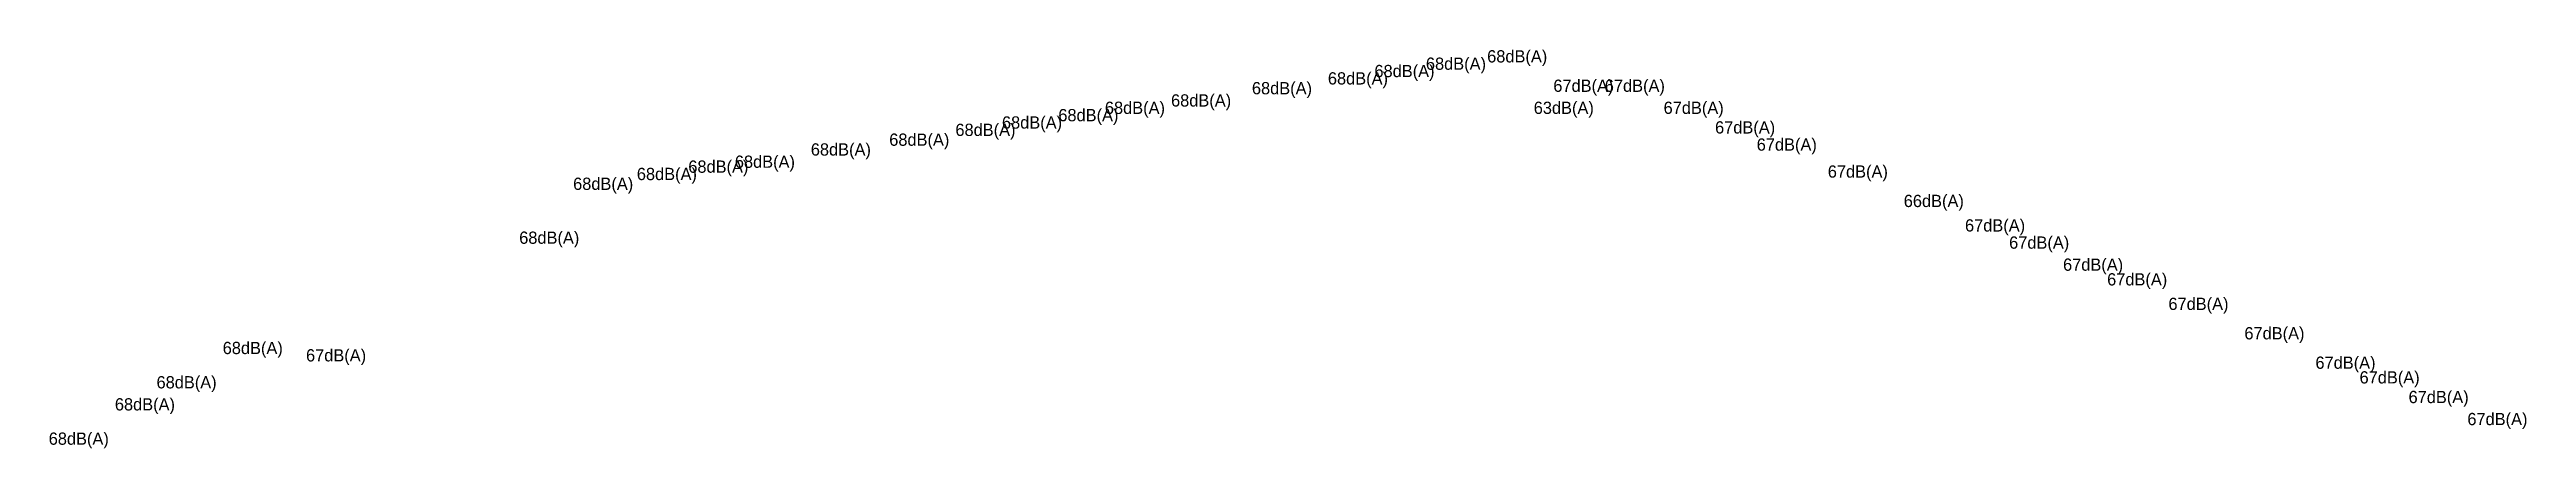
# Model space of a CAD drawing. Extents: x 846089 to 846361, y 827424 to 827644.
# Drawn here: x 846194.9 to 846296, y 827627.4 to 827643.7 of the extents above; entities that cross this region are included whole.
import ezdxf
from ezdxf.enums import TextEntityAlignment as Align

# ---------------------------------------------------------------- set-up
doc = ezdxf.new("R2010")
doc.units = 0
doc.layers.add('SPL_No_Exceedance', color=3, linetype='Continuous')
doc.styles.add('LiberationSerif', font='LiberationSerif-Regular.ttf')

msp = doc.modelspace()

# ---------------------------------------------------------------- texts
at = {"layer": 'SPL_No_Exceedance', "style": 'LiberationSerif'}
for s, p in [('68dB(A)', (846248.3, 827642.5)), ('68dB(A)', (846250.2, 827642.8)), ('68dB(A)', (846252.3, 827643.1)), ('68dB(A)', (846254.8, 827643.4)), ('68dB(A)', (846241.9, 827641.6)), ('68dB(A)', (846245.2, 827642.1)), ('67dB(A)', (846257.5, 827642.2)), ('67dB(A)', (846259.6, 827642.2)), ('68dB(A)', (846235, 827640.7)), ('68dB(A)', (846237.3, 827641)), ('68dB(A)', (846239.2, 827641.3)), ('63dB(A)', (846256.7, 827641.3)), ('67dB(A)', (846262, 827641.3)), ('67dB(A)', (846264.1, 827640.5)), ('68dB(A)', (846227.2, 827639.6)), ('68dB(A)', (846230.4, 827640)), ('68dB(A)', (846233.1, 827640.4)), ('67dB(A)', (846265.8, 827639.8)), ('68dB(A)', (846220.1, 827638.6)), ('68dB(A)', (846222.2, 827638.9)), ('68dB(A)', (846224.1, 827639.1)), ('67dB(A)', (846268.7, 827638.7)), ('68dB(A)', (846217.5, 827638.2)), ('66dB(A)', (846271.8, 827637.5)), ('67dB(A)', (846274.3, 827636.5)), ('68dB(A)', (846215.3, 827636)), ('67dB(A)', (846276.1, 827635.8)), ('67dB(A)', (846278.3, 827634.9)), ('67dB(A)', (846280.1, 827634.3)), ('67dB(A)', (846282.6, 827633.3)), ('68dB(A)', (846203.2, 827631.5)), ('67dB(A)', (846285.7, 827632.1)), ('67dB(A)', (846206.6, 827631.2)), ('67dB(A)', (846288.6, 827630.9)), ('68dB(A)', (846200.5, 827630.1)), ('67dB(A)', (846290.4, 827630.3)), ('67dB(A)', (846292.4, 827629.5)), ('68dB(A)', (846198.8, 827629.2)), ('67dB(A)', (846294.8, 827628.6)), ('68dB(A)', (846196.1, 827627.8))]:
    msp.add_text(s, height=0.5, dxfattribs=at).set_placement(p, align=Align.MIDDLE_CENTER)

doc.saveas('drawing.dxf')
